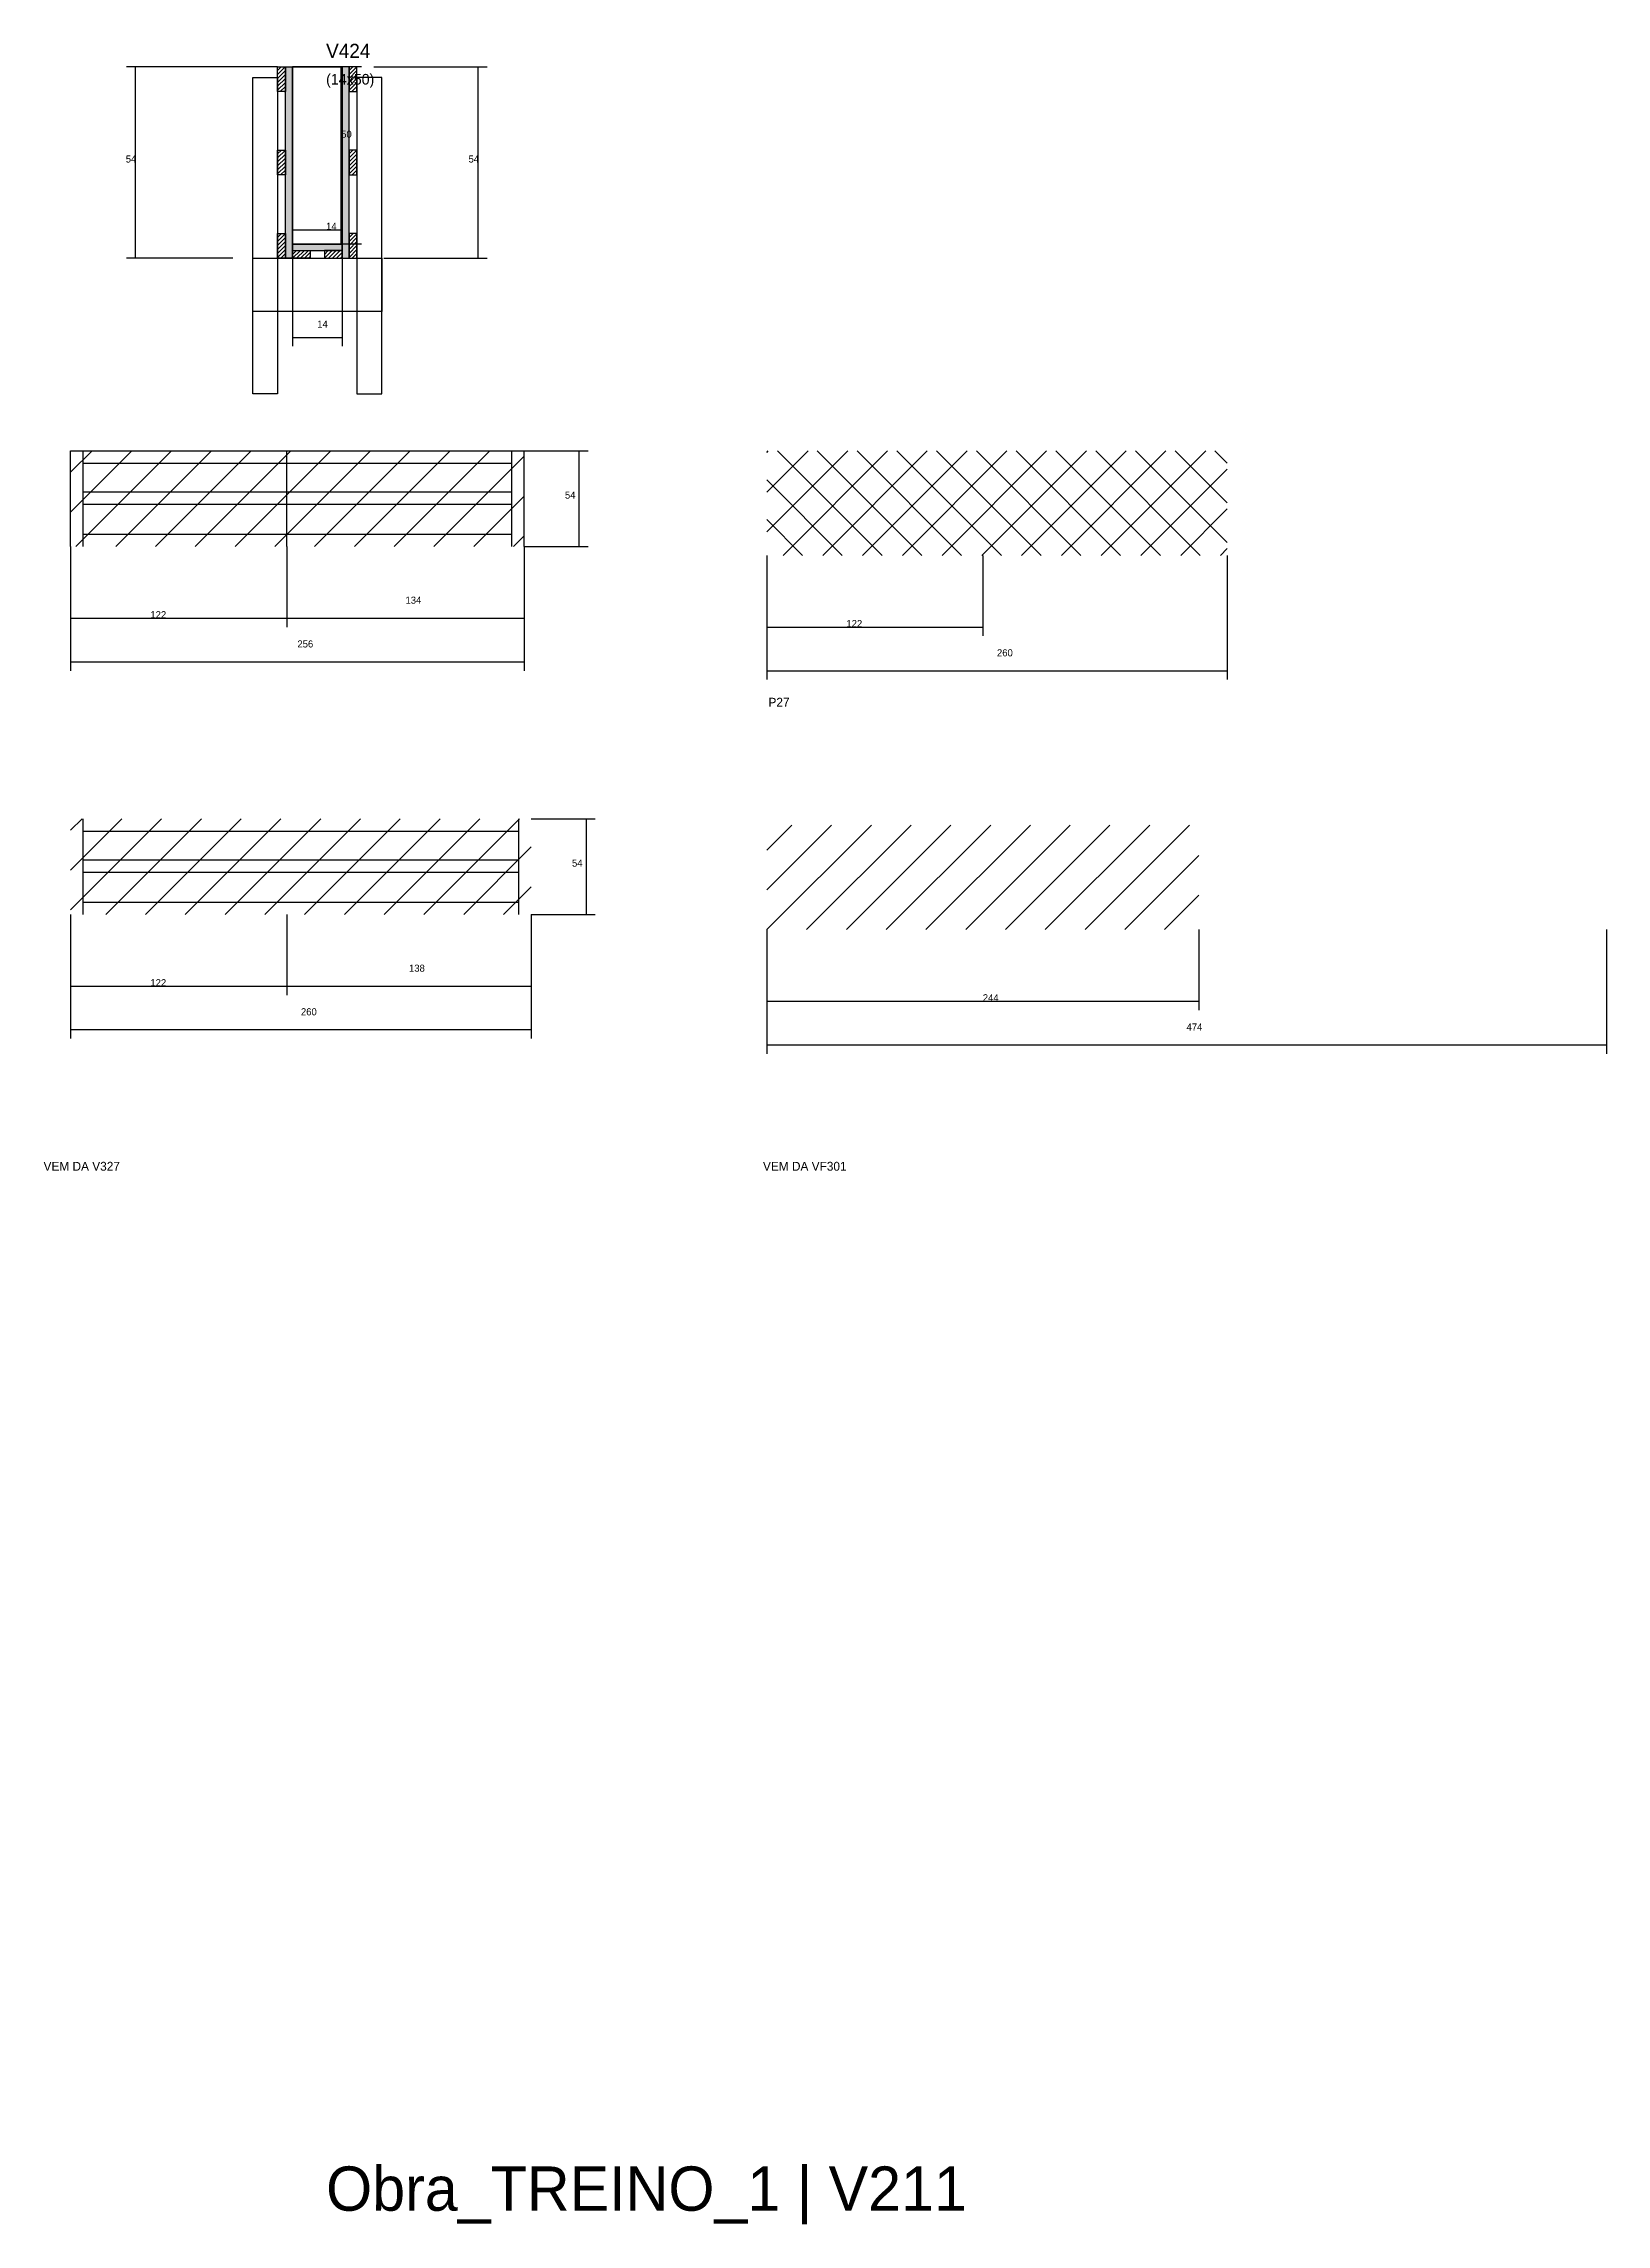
# Model space of a CAD drawing. Header units: metres. Extents: x -2848 to 21926, y -45195 to 1016.
# Drawn here: x 1441 to 2323, y -12218 to -10987 of the extents above; entities that cross this region are included whole.
import ezdxf

# ---------------------------------------------------------------- set-up
doc = ezdxf.new("R2010")
doc.units = ezdxf.units.M
for name, color, linetype in [('CONCRETO', 251, 'Continuous'), ('COTA', 241, 'Continuous'), ('Cota Seção (2x)', 4, 'Continuous'), ('Hachura', 253, 'Continuous'), ('LABEL_ID', 3, 'Continuous'), ('Madeira', 126, 'Continuous'), ('NOMENCLATURA', 7, 'Continuous'), ('Painéis', 200, 'Continuous'), ('REAPROVEITAMENTO', 251, 'Continuous'), ('SARR_2.2x7', 40, 'Continuous'), ('SARR_3.5x7', 81, 'Continuous'), ('Texto Seção', 7, 'Continuous')]:
    doc.layers.add(name, color=color, linetype=linetype)

msp = doc.modelspace()

# ---------------------------------------------------------------- texts
at = {"layer": 'COTA'}
for s, p in [('54', (1486.9, -11054)), ('54', (1680.4, -11054)), ('14', (1595, -11147.2)), ('54', (1734.8, -11243.7)), ('122', (1500.8, -11311.2)), ('134', (1644.8, -11303)), ('122', (1893.7, -11316.2)), ('256', (1583.8, -11327.7)), ('260', (1978.7, -11332.7)), ('54', (1738.8, -11451.4)), ('138', (1646.8, -11510.7)), ('122', (1500.8, -11518.9)), ('260', (1585.8, -11535.3)), ('244', (1970.7, -11527.4)), ('474', (2085.7, -11543.9))]:
    msp.add_text(s, height=4, dxfattribs=at).set_placement(p)
at = {"layer": 'Cota Seção (2x)'}
for s, p in [('50', (1608.5, -11040)), ('14', (1600, -11092))]:
    msp.add_text(s, height=4, dxfattribs=at).set_placement(p)
at = {"layer": 'LABEL_ID'}
msp.add_text('Obra_TREINO_1 | V211', height=25, dxfattribs=at).set_placement((1600, -12210))
at = {"layer": 'NOMENCLATURA'}
msp.add_text('P27', height=5, dxfattribs=at).set_placement((1849.7, -11361.1))
at = {"layer": 'Texto Seção'}
for s, height, p in [('V424', 8, (1600, -10995)), ('(14x50)', 6, (1600, -11010)), ('VEM DA V327', 5, (1440.5, -11623)), ('VEM DA VF301', 5, (1846.6, -11623))]:
    msp.add_text(s, height=height, dxfattribs=at).set_placement(p)

# ---------------------------------------------------------------- hatches: boundary and pattern name
at = {"layer": 'Hachura'}
h = msp.add_hatch(dxfattribs=at)
h.set_pattern_fill('ANSI31', scale=0.5)
h.paths.add_polyline_path([(1577, -11014), (1572.6, -11014), (1572.6, -11014), (1572.6, -11000), (1572.6, -11000), (1577, -11000), (1577, -11000), (1577, -11014)])
h = msp.add_hatch(color=8, dxfattribs=at)
h.dxf.hatch_style = 1
h.paths.add_polyline_path([(1581, -11000), (1577, -11000), (1577, -11000), (1577, -11108), (1577, -11108), (1581, -11108), (1581, -11108), (1581, -11000)])
h = msp.add_hatch(color=8, dxfattribs=at)
h.dxf.hatch_style = 1
h.paths.add_polyline_path([(1613, -11000), (1609, -11000), (1609, -11000), (1609, -11108), (1609, -11108), (1613, -11108), (1613, -11108), (1613, -11000)])
h = msp.add_hatch(dxfattribs=at)
h.set_pattern_fill('ANSI31', scale=0.5)
h.paths.add_polyline_path([(1613, -11014), (1617.4, -11014), (1617.4, -11014), (1617.4, -11000), (1617.4, -11000), (1613, -11000), (1613, -11000), (1613, -11014)])
h = msp.add_hatch(dxfattribs=at)
h.set_pattern_fill('ANSI31', scale=0.5)
h.paths.add_polyline_path([(1577, -11061), (1572.6, -11061), (1572.6, -11061), (1572.6, -11047), (1572.6, -11047), (1577, -11047), (1577, -11047), (1577, -11061)])
h = msp.add_hatch(dxfattribs=at)
h.set_pattern_fill('ANSI31', scale=0.5)
h.paths.add_polyline_path([(1613, -11061), (1617.4, -11061), (1617.4, -11061), (1617.4, -11047), (1617.4, -11047), (1613, -11047), (1613, -11047), (1613, -11061)])
h = msp.add_hatch(dxfattribs=at)
h.set_pattern_fill('ANSI31', scale=0.5)
h.paths.add_polyline_path([(1577, -11108), (1572.6, -11108), (1572.6, -11108), (1572.6, -11094), (1572.6, -11094), (1577, -11094), (1577, -11094), (1577, -11108)])
h = msp.add_hatch(color=8, dxfattribs=at)
h.dxf.hatch_style = 1
h.paths.add_polyline_path([(1609, -11103.6), (1609, -11100), (1609, -11100), (1581, -11100), (1581, -11100), (1581, -11103.6), (1581, -11103.6), (1609, -11103.6)])
h = msp.add_hatch(dxfattribs=at)
h.set_pattern_fill('ANSI31', scale=0.5)
h.paths.add_polyline_path([(1613, -11108), (1617.4, -11108), (1617.4, -11108), (1617.4, -11094), (1617.4, -11094), (1613, -11094), (1613, -11094), (1613, -11108)])
h = msp.add_hatch(dxfattribs=at)
h.set_pattern_fill('ANSI31', scale=0.5)
h.paths.add_polyline_path([(1581, -11108), (1581, -11103.6), (1581, -11103.6), (1591, -11103.6), (1591, -11103.6), (1591, -11108), (1591, -11108), (1581, -11108)])
h = msp.add_hatch(dxfattribs=at)
h.set_pattern_fill('ANSI31', scale=0.5)
h.paths.add_polyline_path([(1609, -11108), (1609, -11103.6), (1609, -11103.6), (1599, -11103.6), (1599, -11103.6), (1599, -11108), (1599, -11108), (1609, -11108)])
at = {"layer": 'REAPROVEITAMENTO'}
h = msp.add_hatch(dxfattribs=at)
h.set_pattern_fill('ANSI31', scale=5)
h.paths.add_polyline_path([(1711.8, -11270.7), (1711.8, -11216.7), (1711.8, -11216.7), (1455.8, -11216.7), (1455.8, -11216.7), (1455.8, -11270.7), (1455.8, -11270.7), (1711.8, -11270.7)])
h = msp.add_hatch(dxfattribs=at)
h.set_pattern_fill('ANSI37', scale=5)
h.paths.add_polyline_path([(2108.7, -11275.7), (2108.7, -11216.7), (2108.7, -11216.7), (1848.7, -11216.7), (1848.7, -11216.7), (1848.7, -11275.7), (1848.7, -11275.7), (2108.7, -11275.7)])
h = msp.add_hatch(dxfattribs=at)
h.set_pattern_fill('ANSI31', scale=5)
h.paths.add_polyline_path([(1715.8, -11478.4), (1715.8, -11424.4), (1715.8, -11424.4), (1455.8, -11424.4), (1455.8, -11424.4), (1455.8, -11478.4), (1455.8, -11478.4), (1715.8, -11478.4)])
h = msp.add_hatch(dxfattribs=at)
h.set_pattern_fill('ANSI31', scale=5)
h.paths.add_polyline_path([(2092.7, -11486.9), (2092.7, -11427.9), (2092.7, -11427.9), (1848.7, -11427.9), (1848.7, -11427.9), (1848.7, -11486.9), (1848.7, -11486.9), (2092.7, -11486.9)])

# ---------------------------------------------------------------- linework, layer by layer
at = {"layer": 'CONCRETO'}
for points in [[(1581, -11000), (1581, -11000), (1609, -11000), (1609, -11028), (1609, -11028), (1609, -11100), (1581, -11100), (1581, -11000)], [(1581, -11100), (1609, -11100), (1609, -11000), (1581, -11000)]]:
    msp.add_lwpolyline(points, close=True, dxfattribs=at)
at = {"layer": 'COTA'}
for p, q in [((1572.6, -11000), (1487.4, -11000)), ((1492.4, -11108), (1492.4, -11000)), ((1627, -11000), (1690.9, -11000)), ((1685.9, -11108), (1685.9, -11000)), ((1547.4, -11108), (1487.4, -11108)), ((1581, -11108), (1581, -11157.7)), ((1609, -11108), (1609, -11157.7)), ((1632.6, -11108), (1690.9, -11108)), ((1581, -11152.7), (1609, -11152.7)), ((1711.8, -11216.7), (1747.9, -11216.7)), ((1742.9, -11270.7), (1742.9, -11216.7)), ((1455.8, -11270.7), (1455.8, -11316.2)), ((1455.8, -11270.7), (1455.8, -11340.8)), ((1577.8, -11270.7), (1577.8, -11316.2)), ((1577.8, -11270.7), (1577.8, -11316.2)), ((1711.8, -11270.7), (1711.8, -11316.2)), ((1711.8, -11270.7), (1711.8, -11340.8)), ((1711.8, -11270.7), (1747.9, -11270.7)), ((1848.7, -11275.7), (1848.7, -11321.2)), ((1848.7, -11275.7), (1848.7, -11345.8)), ((1970.7, -11275.7), (1970.7, -11321.2)), ((2108.7, -11275.7), (2108.7, -11345.8)), ((1455.8, -11311.2), (1577.8, -11311.2)), ((1577.8, -11311.2), (1711.8, -11311.2)), ((1848.7, -11316.2), (1970.7, -11316.2)), ((1455.8, -11335.8), (1711.8, -11335.8)), ((1848.7, -11340.8), (2108.7, -11340.8)), ((1715.8, -11424.4), (1751.9, -11424.4)), ((1746.9, -11478.4), (1746.9, -11424.4)), ((1455.8, -11478.4), (1455.8, -11523.9)), ((1455.8, -11478.4), (1455.8, -11548.4)), ((1577.8, -11478.4), (1577.8, -11523.9)), ((1577.8, -11478.4), (1577.8, -11523.9)), ((1715.8, -11478.4), (1715.8, -11523.9)), ((1715.8, -11478.4), (1715.8, -11548.4)), ((1715.8, -11478.4), (1751.9, -11478.4)), ((1848.7, -11486.9), (1848.7, -11532.4)), ((1848.7, -11486.9), (1848.7, -11557)), ((2092.7, -11486.9), (2092.7, -11532.4)), ((2322.7, -11486.9), (2322.7, -11557)), ((1455.8, -11518.9), (1577.8, -11518.9)), ((1577.8, -11518.9), (1715.8, -11518.9)), ((1848.7, -11527.4), (2092.7, -11527.4)), ((1455.8, -11543.4), (1715.8, -11543.4)), ((1848.7, -11552), (2322.7, -11552))]:
    msp.add_line(p, q, dxfattribs=at)
at = {"layer": 'Cota Seção (2x)'}
for p, q in [((1620, -11000), (1603.5, -11000)), ((1608.5, -11100), (1608.5, -11000)), ((1581, -11108), (1581, -11087)), ((1609, -11108), (1609, -11087)), ((1581, -11092), (1609, -11092)), ((1620, -11100), (1603.5, -11100))]:
    msp.add_line(p, q, dxfattribs=at)
at = {"layer": 'Madeira'}
for points in [[(1577, -11014), (1572.6, -11014), (1572.6, -11000), (1577, -11000)], [(1613, -11014), (1617.4, -11014), (1617.4, -11000), (1613, -11000)], [(1577, -11061), (1572.6, -11061), (1572.6, -11047), (1577, -11047)], [(1613, -11061), (1617.4, -11061), (1617.4, -11047), (1613, -11047)], [(1577, -11108), (1572.6, -11108), (1572.6, -11094), (1577, -11094)], [(1613, -11108), (1617.4, -11108), (1617.4, -11094), (1613, -11094)], [(1581, -11108), (1581, -11103.6), (1591, -11103.6), (1591, -11108)], [(1609, -11108), (1609, -11103.6), (1599, -11103.6), (1599, -11108)]]:
    msp.add_lwpolyline(points, close=True, dxfattribs=at)
at = {"layer": 'Painéis'}
for p, q in [((1581, -11108), (1581, -11000)), ((1609, -11108), (1609, -11000)), ((1581, -11100), (1609, -11100)), ((1581, -11103.6), (1581, -11100)), ((1609, -11103.6), (1609, -11100)), ((1455.8, -11216.7), (1711.8, -11216.7)), ((1455.8, -11270.7), (1455.8, -11216.7)), ((1577.8, -11270.7), (1577.8, -11216.7)), ((1711.8, -11270.7), (1711.8, -11216.7))]:
    msp.add_line(p, q, dxfattribs=at)
for points in [[(1577, -11000), (1581, -11000), (1581, -11108), (1577, -11108)], [(1613, -11000), (1609, -11000), (1609, -11108), (1613, -11108)], [(1609, -11103.6), (1609, -11100), (1581, -11100), (1581, -11103.6)]]:
    msp.add_lwpolyline(points, close=True, dxfattribs=at)
at = {"layer": 'SARR_2.2x7'}
for p, q in [((1462.8, -11270.7), (1462.8, -11216.7)), ((1462.8, -11223.7), (1577.8, -11223.7)), ((1577.8, -11223.7), (1704.8, -11223.7)), ((1704.8, -11270.7), (1704.8, -11216.7)), ((1462.8, -11239.9), (1577.8, -11239.9)), ((1462.8, -11246.9), (1577.8, -11246.9)), ((1577.8, -11239.9), (1704.8, -11239.9)), ((1577.8, -11246.9), (1704.8, -11246.9)), ((1462.8, -11263.7), (1577.8, -11263.7)), ((1577.8, -11263.7), (1704.8, -11263.7)), ((1462.8, -11478.4), (1462.8, -11424.4)), ((1462.8, -11431.4), (1577.8, -11431.4)), ((1577.8, -11431.4), (1708.8, -11431.4)), ((1708.8, -11478.4), (1708.8, -11424.4)), ((1462.8, -11447.6), (1577.8, -11447.6)), ((1462.8, -11454.6), (1577.8, -11454.6)), ((1577.8, -11447.6), (1708.8, -11447.6)), ((1577.8, -11454.6), (1708.8, -11454.6)), ((1462.8, -11471.4), (1577.8, -11471.4)), ((1577.8, -11471.4), (1708.8, -11471.4))]:
    msp.add_line(p, q, dxfattribs=at)
at = {"layer": 'SARR_3.5x7'}
for points in [[(1558.6, -11006), (1572.6, -11006), (1572.6, -11184.5), (1558.6, -11184.5)], [(1631.4, -11006), (1617.4, -11006), (1617.4, -11184.5), (1631.4, -11184.5)], [(1558.6, -11108), (1631.4, -11108), (1631.4, -11138.1), (1558.6, -11138.1)]]:
    msp.add_lwpolyline(points, close=True, dxfattribs=at)

msp.set_redraw_order([(e.dxf.handle, doc.entitydb.next_handle()) for e in msp.query("TEXT MTEXT ATTDEF DIMENSION ARC_DIMENSION")])  # texts and dimensions are drawn at this point

doc.saveas('drawing.dxf')
